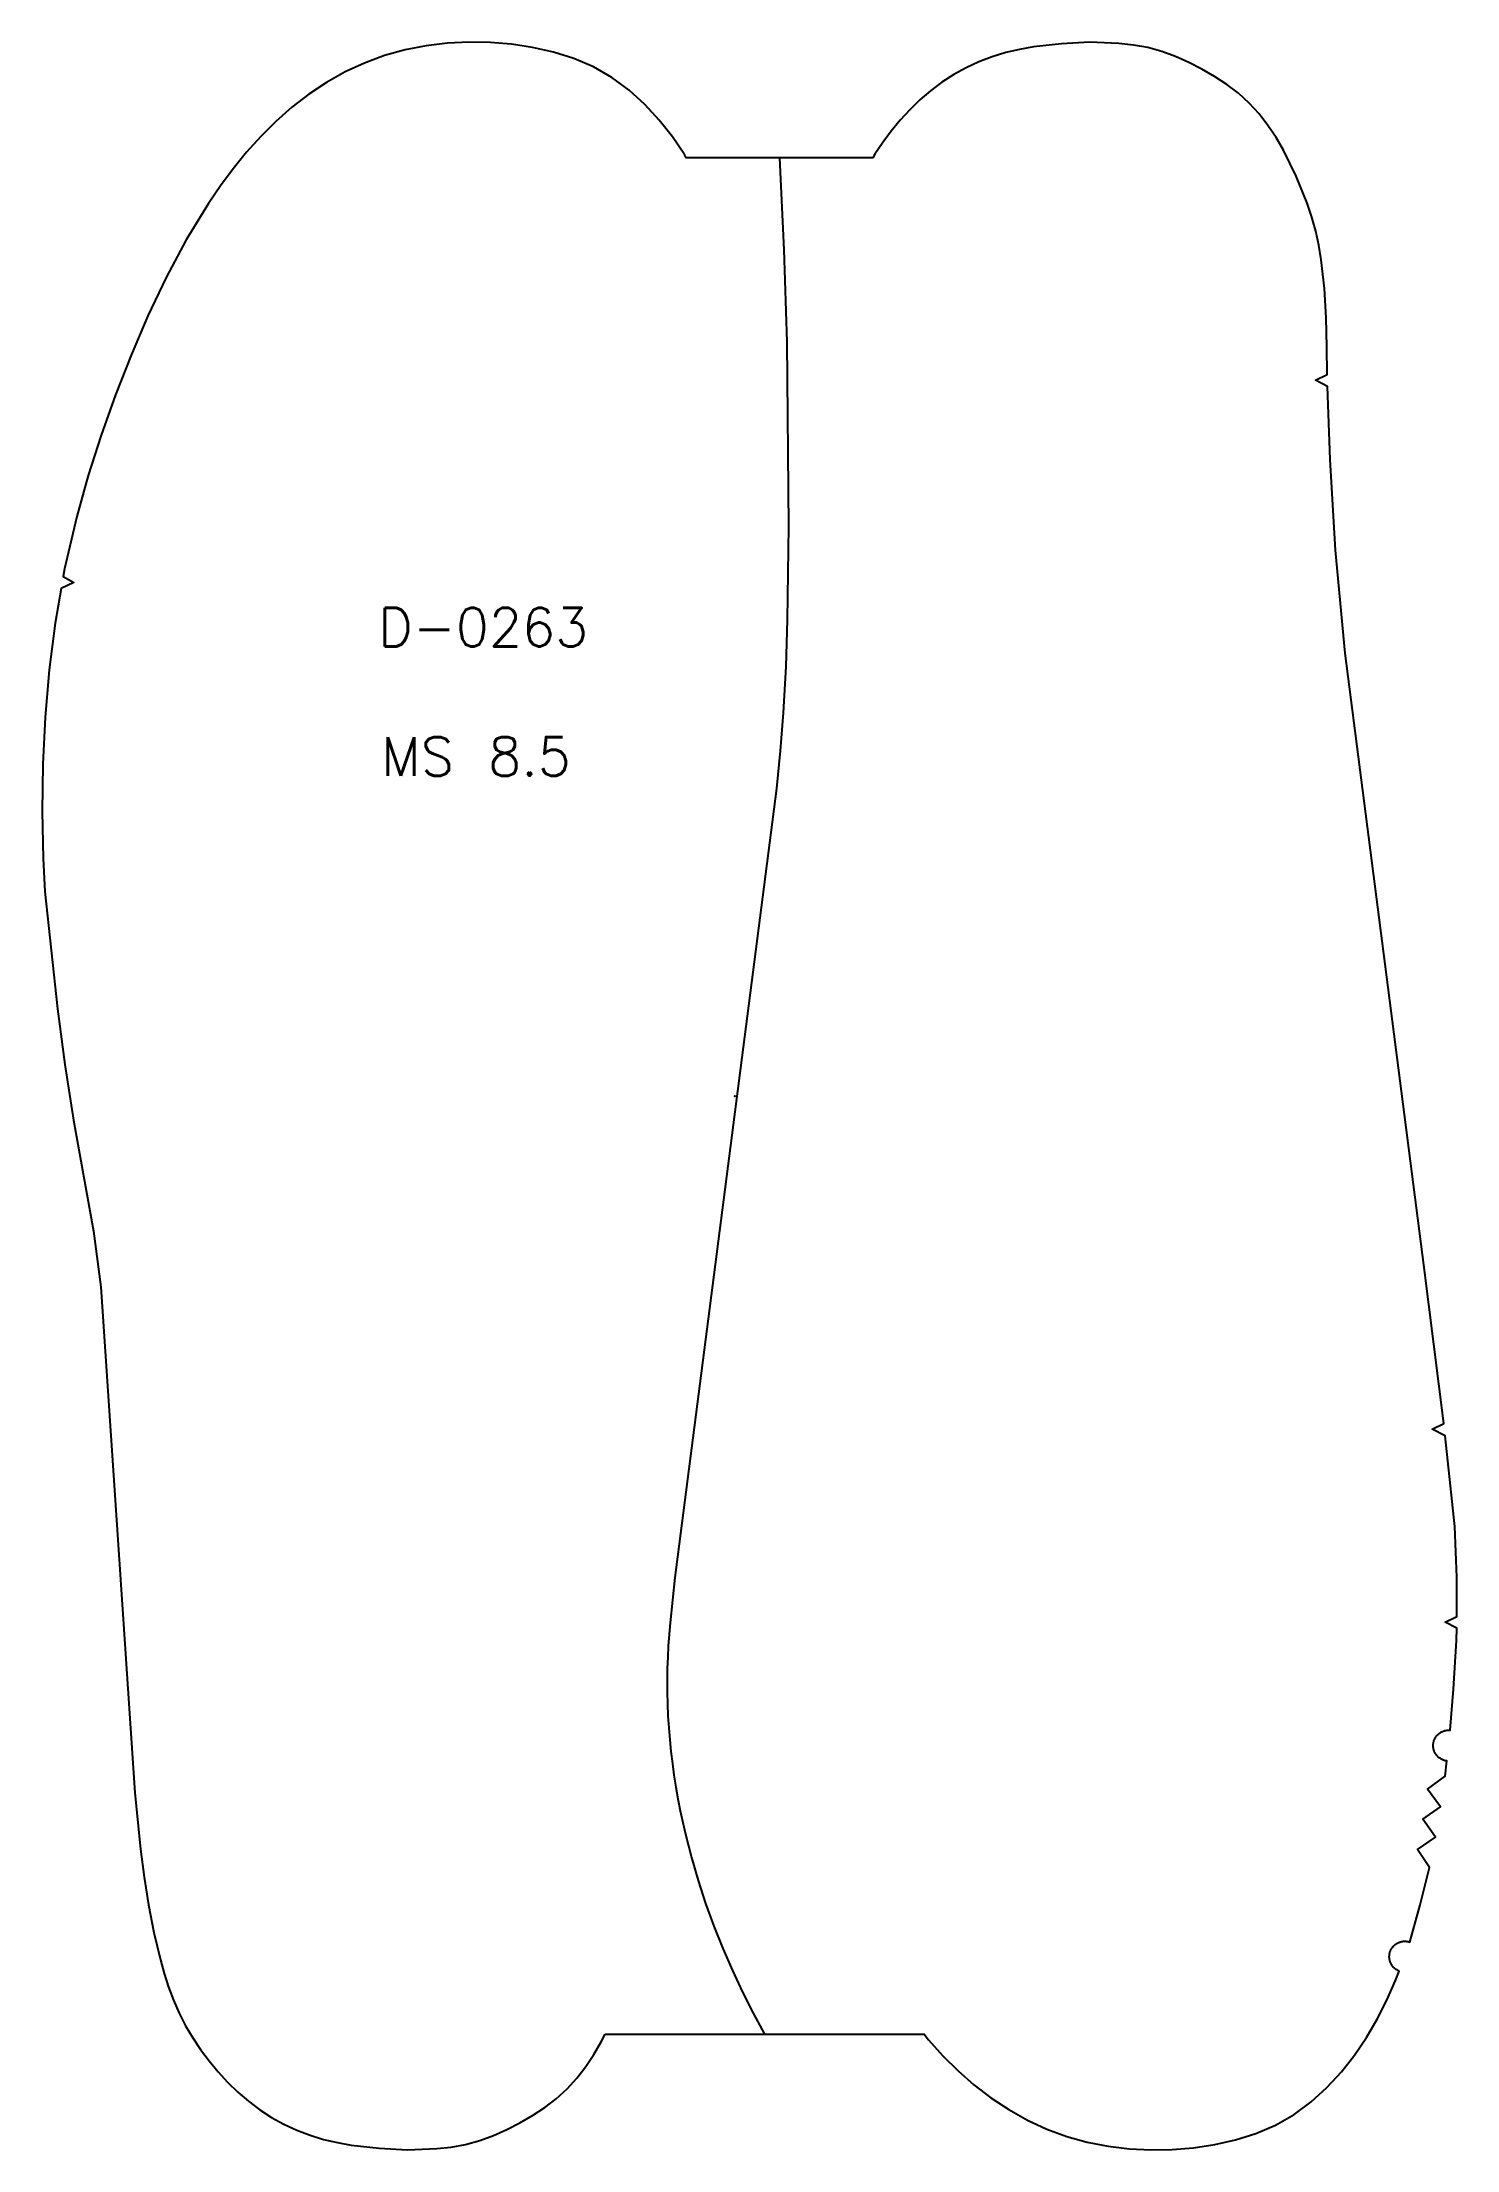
# Model space of a CAD drawing. Extents: x -3600 to 4663, y 5 to 334.
# Drawn here: x 113.1 to 296.4, y 4.9 to 278.1 of the extents above; entities that cross this region are included whole.
import ezdxf

# ---------------------------------------------------------------- set-up
doc = ezdxf.new("R2010")
doc.units = 0
doc.layers.add('DEFAULT', color=7, linetype='CONTINUOUS')
doc.styles.add('MTXPL_ARIAL', font='txt.shx', dxfattribs={"height": 0.2})

# ---------------------------------------------------------------- blocks, each defined once
blk = doc.blocks.new('*X10')
at = {"layer": 'DEFAULT', "color": 7, "style": 'MTXPL_ARIAL'}
for s, p in [('D-0263', (156.61, 199.78)), ('MS 8.5', (156.99, 183.03))]:
    blk.add_text(s, height=5, dxfattribs=at).set_placement(p)

msp = doc.modelspace()

# ---------------------------------------------------------------- linework, layer by layer
at = {"layer": 'DEFAULT', "color": 7}
msp.add_lwpolyline([(186.03, 19.92), (227.37, 19.92), (227.96, 19.19), (229.81, 17.13), (231.77, 15.18), (233.84, 13.36), (236.04, 11.67), (238.35, 10.14), (240.76, 8.79), (243.27, 7.62), (245.86, 6.66), (248.53, 5.92), (251.25, 5.39), (254, 5.06), (256.77, 4.92), (259.53, 4.97), (262.29, 5.19), (265.04, 5.6), (267.74, 6.21), (270.38, 7.04), (272.92, 8.14), (275.32, 9.51), (277.55, 11.14), (279.59, 13), (281.47, 15.03), (283.17, 17.21), (284.71, 19.5), (286.11, 21.88), (287.36, 24.34), (288.49, 26.86), (288.97, 28.09), (288.9, 28.12), (288.84, 28.14), (288.78, 28.17), (288.72, 28.2), (288.66, 28.24), (288.6, 28.27), (288.54, 28.31), (288.49, 28.35), (288.43, 28.39), (288.38, 28.43), (288.33, 28.48), (288.28, 28.53), (288.23, 28.57), (288.18, 28.62), (288.14, 28.68), (288.09, 28.73), (288.05, 28.78), (288.01, 28.84), (287.98, 28.9), (287.94, 28.96), (287.91, 29.02), (287.87, 29.08), (287.85, 29.14), (287.82, 29.2), (287.79, 29.27), (287.77, 29.33), (287.75, 29.4), (287.73, 29.46), (287.72, 29.53), (287.7, 29.6), (287.69, 29.66), (287.68, 29.73), (287.68, 29.8), (287.67, 29.87), (287.67, 29.94), (287.67, 30.01), (287.68, 30.08), (287.68, 30.14), (287.69, 30.21), (287.7, 30.28), (287.71, 30.35), (287.73, 30.41), (287.74, 30.48), (287.76, 30.55), (287.78, 30.61), (287.81, 30.68), (287.83, 30.74), (287.86, 30.8), (287.89, 30.86), (287.92, 30.92), (287.96, 30.98), (287.99, 31.04), (288.03, 31.1), (288.07, 31.15), (288.11, 31.21), (288.15, 31.26), (288.2, 31.31), (288.25, 31.36), (288.3, 31.41), (288.35, 31.45), (288.4, 31.5), (288.45, 31.54), (288.51, 31.58), (288.56, 31.62), (288.62, 31.66), (288.68, 31.69), (288.74, 31.73), (288.8, 31.76), (288.86, 31.79), (288.92, 31.81), (288.99, 31.84), (289.05, 31.86), (289.12, 31.88), (289.18, 31.9), (289.25, 31.91), (289.32, 31.93), (289.38, 31.94), (289.45, 31.95), (289.52, 31.95), (289.59, 31.96), (289.65, 31.96), (289.72, 31.96), (289.79, 31.96), (289.86, 31.95), (289.93, 31.94), (289.99, 31.94), (290.06, 31.92), (290.13, 31.91), (290.19, 31.89), (290.26, 31.87), (290.33, 31.85), (291.66, 36.67), (292.87, 41.52), (291.32, 43.83), (293.64, 45.44), (292.03, 47.77), (294.31, 49.38), (292.63, 51.66), (294.9, 53.34), (295.13, 55.33), (295.07, 55.34), (295, 55.35), (294.93, 55.36), (294.86, 55.38), (294.79, 55.4), (294.73, 55.42), (294.66, 55.44), (294.6, 55.47), (294.53, 55.5), (294.47, 55.53), (294.41, 55.56), (294.35, 55.59), (294.29, 55.63), (294.23, 55.67), (294.17, 55.71), (294.12, 55.75), (294.06, 55.79), (294.01, 55.84), (293.96, 55.89), (293.91, 55.94), (293.86, 55.99), (293.82, 56.04), (293.78, 56.1), (293.73, 56.15), (293.69, 56.21), (293.66, 56.27), (293.62, 56.33), (293.59, 56.39), (293.56, 56.45), (293.53, 56.52), (293.5, 56.58), (293.48, 56.65), (293.46, 56.71), (293.44, 56.78), (293.42, 56.85), (293.4, 56.91), (293.39, 56.98), (293.38, 57.05), (293.37, 57.12), (293.37, 57.19), (293.36, 57.26), (293.36, 57.33), (293.36, 57.4), (293.37, 57.47), (293.37, 57.54), (293.38, 57.61), (293.4, 57.68), (293.41, 57.75), (293.43, 57.81), (293.44, 57.88), (293.46, 57.95), (293.49, 58.01), (293.51, 58.08), (293.54, 58.14), (293.57, 58.2), (293.6, 58.27), (293.64, 58.33), (293.67, 58.39), (293.71, 58.45), (293.75, 58.5), (293.79, 58.56), (293.84, 58.61), (293.89, 58.66), (293.93, 58.71), (293.98, 58.76), (294.03, 58.81), (294.09, 58.86), (294.14, 58.9), (294.2, 58.94), (294.26, 58.98), (294.31, 59.02), (294.37, 59.05), (294.44, 59.09), (294.5, 59.12), (294.56, 59.15), (294.63, 59.17), (294.69, 59.2), (294.76, 59.22), (294.82, 59.24), (294.89, 59.26), (294.96, 59.27), (295.03, 59.29), (295.1, 59.3), (295.17, 59.31), (295.24, 59.31), (295.3, 59.31), (295.37, 59.31), (295.44, 59.31), (295.51, 59.31), (295.58, 59.3), (296.01, 64.62), (296.4, 70.96), (296.41, 72.56), (294.92, 73.32), (296.43, 74.06), (296.41, 79.15), (296.15, 85.7), (294.91, 97.46), (293.22, 98.32), (294.74, 99.06), (292.16, 119.65), (281.95, 198.9), (280.7, 212.28), (280.01, 224.03), (279.66, 233.49), (278.09, 234.29), (279.61, 235.04), (279.58, 238.62), (279.49, 242.39), (279.26, 246.16), (278.83, 249.91), (278.52, 251.77), (278.13, 253.61), (277.63, 255.43), (277.04, 257.23), (275.62, 260.73), (273.94, 264.11), (272.99, 265.74), (271.94, 267.32), (270.79, 268.81), (269.51, 270.2), (268.11, 271.47), (266.61, 272.62), (265.03, 273.66), (263.39, 274.6), (261.7, 275.46), (259.97, 276.23), (258.19, 276.88), (256.37, 277.39), (254.51, 277.73), (252.62, 277.93), (248.84, 278.1), (245.18, 277.89), (241.54, 277.49), (239.73, 277.17), (237.95, 276.75), (236.19, 276.21), (234.48, 275.56), (232.82, 274.79), (231.21, 273.9), (229.68, 272.91), (228.21, 271.81), (226.83, 270.61), (225.52, 269.33), (224.28, 267.98), (223.12, 266.57), (222.02, 265.1), (220.99, 263.58), (220.71, 263.1), (196.54, 263.1), (196.3, 263.53), (194.75, 265.82), (193.05, 267.99), (191.18, 270.03), (189.13, 271.88), (186.9, 273.52), (184.5, 274.89), (181.96, 275.98), (179.32, 276.82), (176.62, 277.43), (173.88, 277.83), (171.11, 278.05), (168.35, 278.1), (165.58, 277.97), (162.83, 277.64), (160.11, 277.11), (157.44, 276.36), (154.85, 275.4), (152.34, 274.24), (149.93, 272.88), (147.62, 271.35), (145.43, 269.67), (143.35, 267.84), (141.39, 265.89), (139.55, 263.83), (137.81, 261.69), (136.17, 259.47), (134.61, 257.18), (131.73, 252.47), (129.12, 247.6), (126.75, 242.61), (124.58, 237.53), (122.57, 232.39), (120.72, 227.18), (119.03, 221.93), (117.54, 216.61), (115.96, 209.86), (115.77, 208.83), (117.16, 208.08), (115.5, 207.31), (114.74, 202.79), (113.97, 196.73), (113.44, 190.63), (113.14, 184.52), (113.06, 178.4), (113.18, 172.28), (113.4, 168.04), (115.05, 152.83), (115.98, 145.59), (117.14, 138.38), (119.72, 124), (120.68, 116.76), (125.09, 51.19), (125.79, 43.91), (126.26, 40.28), (126.84, 36.67), (127.54, 33.09), (128.4, 29.53), (128.89, 27.76), (129.45, 26.02), (130.08, 24.31), (130.81, 22.64), (131.64, 21.01), (132.58, 19.44), (133.6, 17.92), (134.7, 16.46), (135.87, 15.04), (137.1, 13.69), (138.41, 12.41), (139.79, 11.22), (141.26, 10.12), (142.8, 9.12), (144.4, 8.24), (146.06, 7.46), (147.78, 6.81), (149.53, 6.28), (151.32, 5.86), (153.12, 5.53), (156.76, 5.13), (160.42, 4.92), (164.2, 5.09), (166.09, 5.29), (167.95, 5.63), (169.77, 6.14), (171.55, 6.8), (173.28, 7.57), (174.97, 8.43), (176.61, 9.37), (178.2, 10.41), (179.7, 11.55), (181.09, 12.82), (182.37, 14.22), (183.52, 15.71), (184.57, 17.28), (185.53, 18.91)], close=True, dxfattribs=at)
at = {"layer": 'DEFAULT'}
msp.add_lwpolyline([(208.63, 263.1), (209.21, 251.17), (209.58, 239.24), (209.78, 215.34), (209.64, 203.24), (209.43, 197.2), (209.09, 191.16), (208.7, 186.26), (208.22, 181.36), (195.07, 79.11), (194.45, 73.22), (194.22, 70.27), (194.14, 68.79), (194.09, 67.31), (194.06, 65.77), (194.07, 64.23), (194.1, 62.7), (194.17, 61.16), (194.27, 59.62), (194.4, 58.08), (194.55, 56.54), (194.74, 55), (194.95, 53.47), (195.2, 51.93), (195.47, 50.4), (195.76, 48.88), (196.44, 45.84), (197.21, 42.82), (198.09, 39.82), (199.06, 36.86), (200.13, 33.93), (201.28, 31.03), (202.52, 28.18), (203.83, 25.38), (205.23, 22.62), (206.7, 19.92)], dxfattribs=at)
msp.add_point((202.84, 141.51), dxfattribs=at)

# ---------------------------------------------------------------- block references
at = {"layer": 'DEFAULT', "color": 7}
msp.add_blockref('*X10', (0, 0), dxfattribs=at)

doc.saveas('drawing.dxf')
